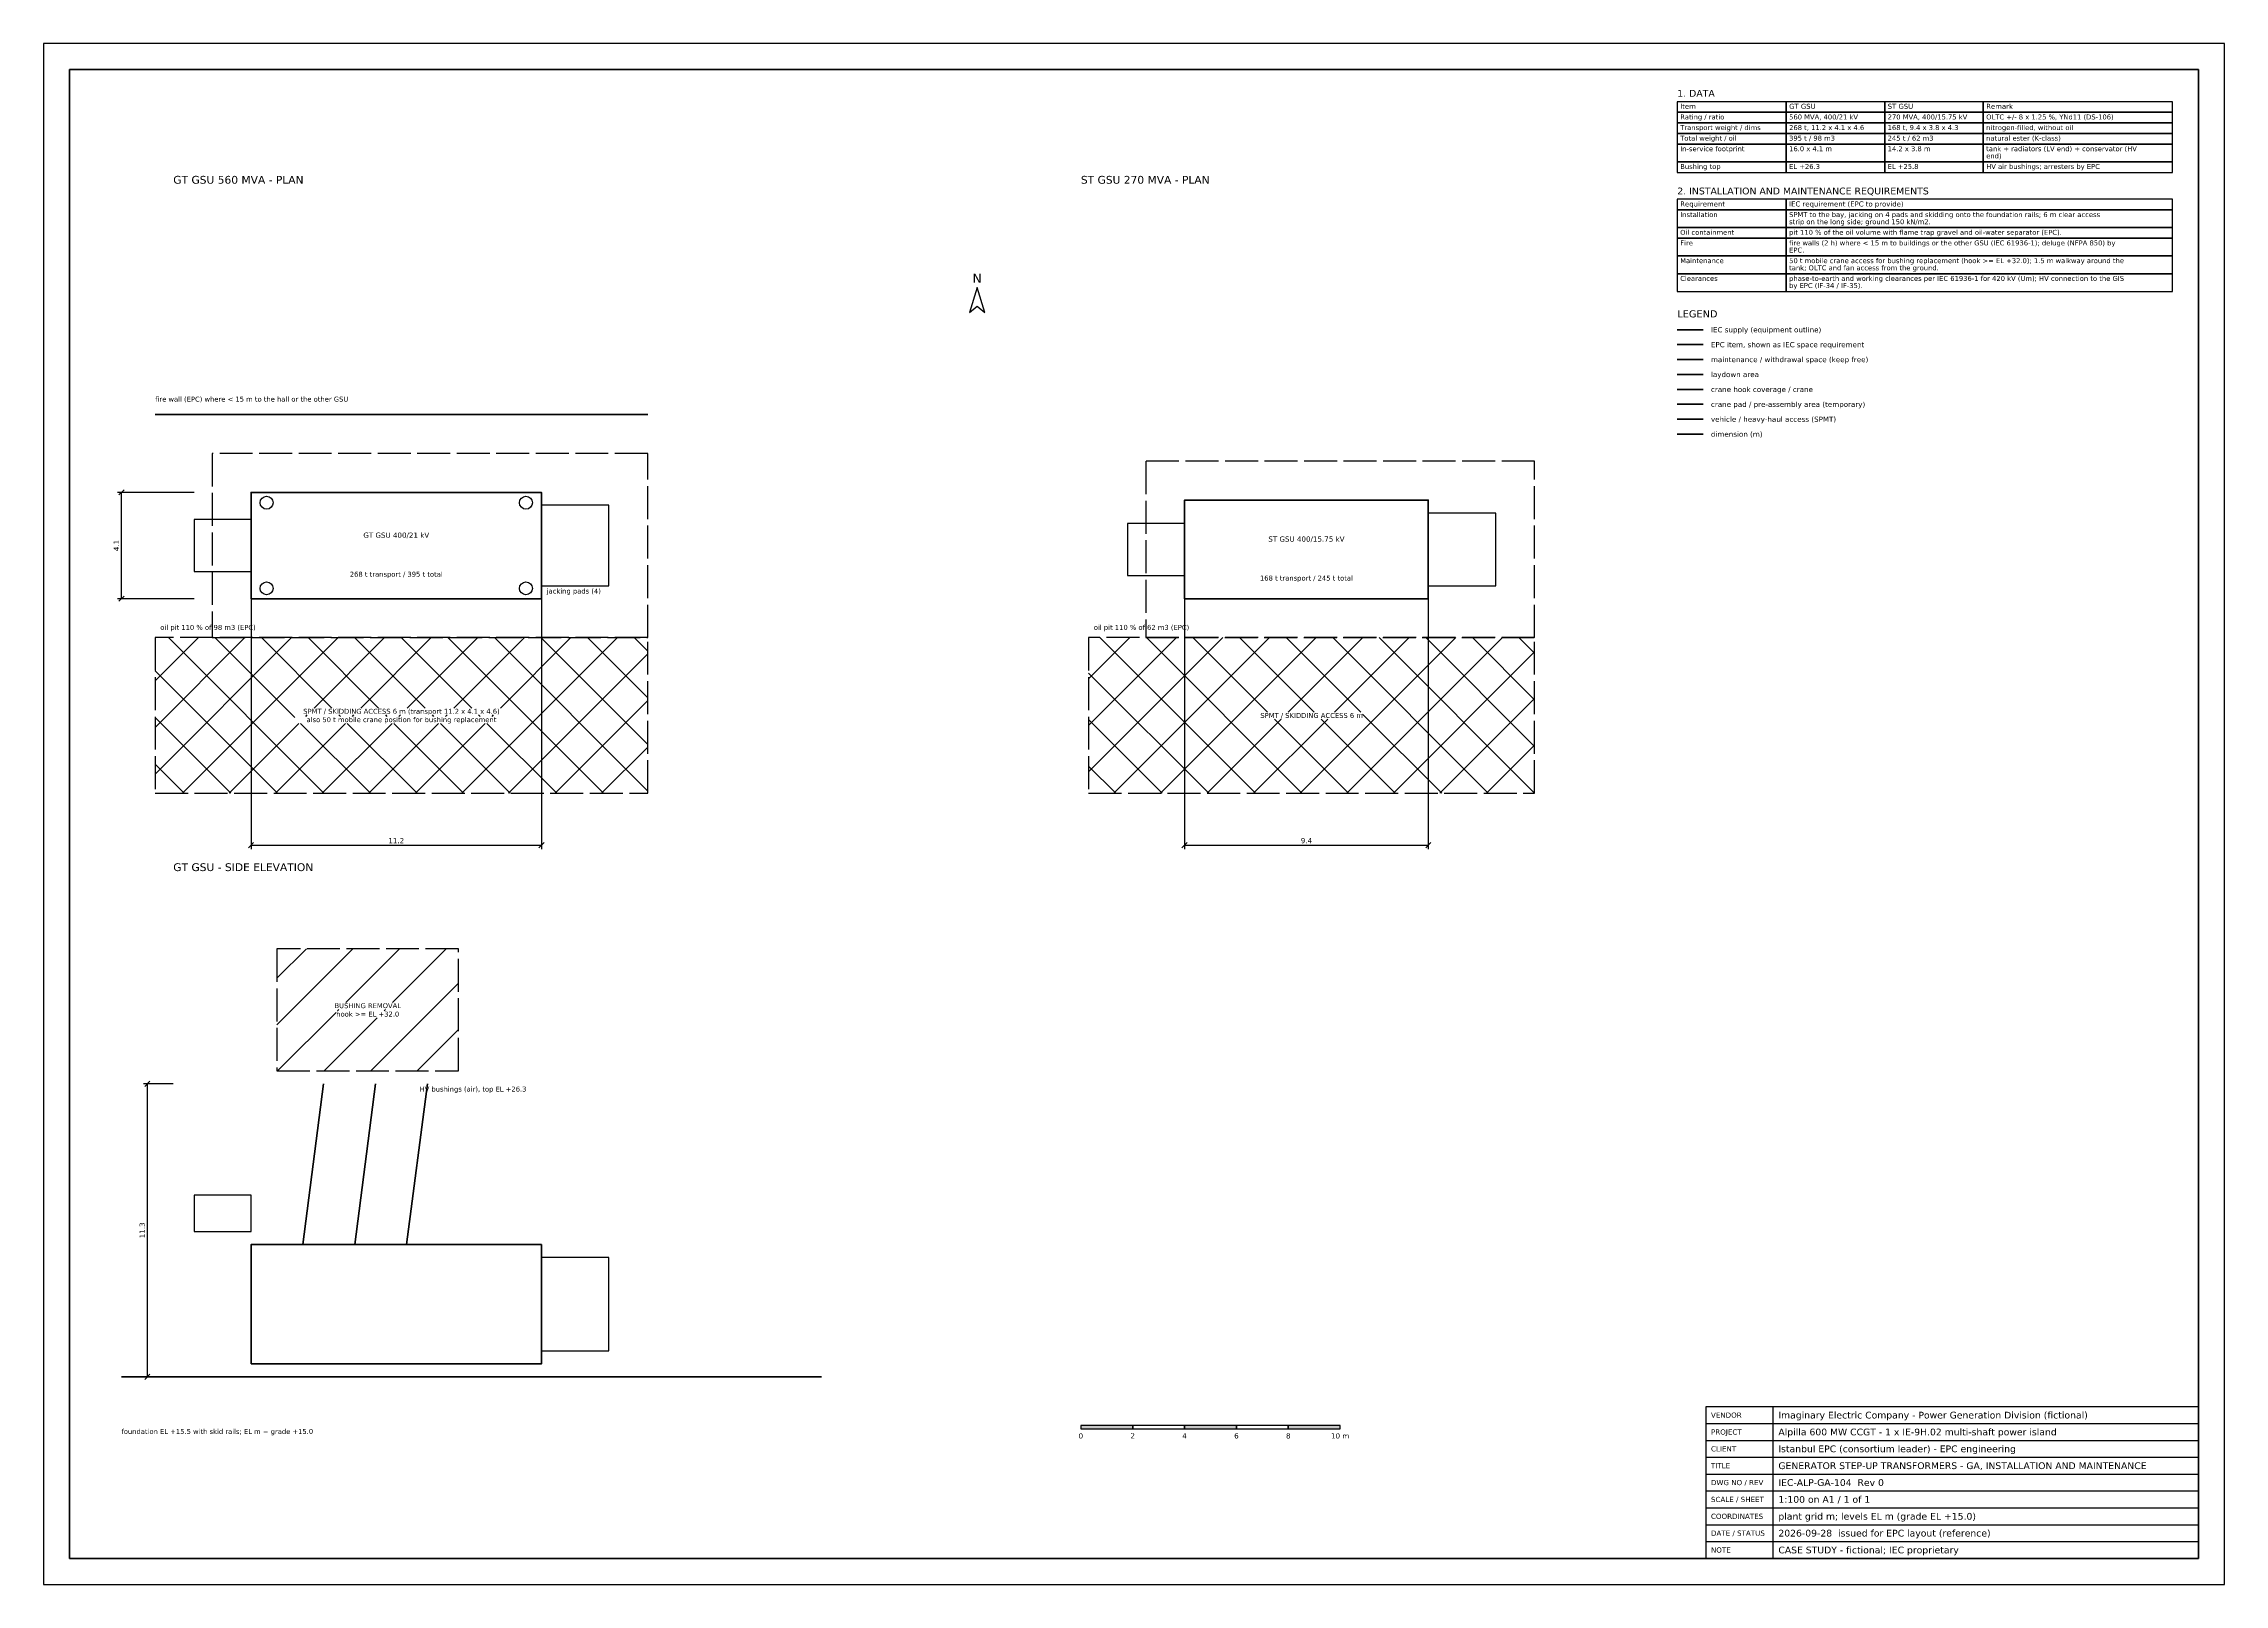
# Model space of a CAD drawing. Header units: metres. Extents: x 0 to 84.1, y 0 to 59.4.
import ezdxf
from ezdxf.enums import TextEntityAlignment as Align

# ---------------------------------------------------------------- set-up
doc = ezdxf.new("R2010")
doc.units = ezdxf.units.M
doc.linetypes.add('DASHDOT', pattern=[3.556, 2.54, -0.508, 0, -0.508])
doc.linetypes.add('DASHED', pattern=[1.524, 1.27, -0.254])
for name, color, linetype in [('ACCESS', 1, 'Continuous'), ('ANNO', 7, 'Continuous'), ('CRANE', 5, 'Continuous'), ('DIM', 1, 'Continuous'), ('EPC', 8, 'Continuous'), ('IEC', 7, 'Continuous'), ('LAYDOWN', 3, 'Continuous'), ('MAINT', 6, 'Continuous'), ('PAD', 30, 'Continuous'), ('TITLE', 7, 'Continuous')]:
    doc.layers.add(name, color=color, linetype=linetype)
doc.styles.add('ALPILLA', font='DejaVuSans.ttf')
doc.styles.add('IEC', font='DejaVuSans.ttf')

msp = doc.modelspace()

# ---------------------------------------------------------------- hatches: boundary and pattern name
at = {"layer": 'ACCESS'}
h = msp.add_hatch(dxfattribs=at)
h.set_pattern_fill('ANSI37', color=256, scale=0.4, style=0)
h.paths.add_polyline_path([(4.3, 30.5), (23.3, 30.5), (23.3, 36.5), (4.3, 36.5)])
h.paths.add_polyline_path([(9.6865, 33.5171), (17.9135, 33.5171), (17.9135, 33.7831), (9.6865, 33.7831)], flags=16)
h.paths.add_polyline_path([(9.6865, 33.1941), (17.9135, 33.1941), (17.9135, 33.4601), (9.6865, 33.4601)], flags=16)
h = msp.add_hatch(dxfattribs=at)
h.set_pattern_fill('ANSI37', color=256, scale=0.4, style=0)
h.paths.add_polyline_path([(40.3, 30.5), (57.5, 30.5), (57.5, 36.5), (40.3, 36.5)])
h.paths.add_polyline_path([(46.9354, 33.3556), (50.8646, 33.3556), (50.8646, 33.6216), (46.9354, 33.6216)], flags=16)
at = {"layer": 'ANNO'}
h = msp.add_hatch(color=256, dxfattribs=at)
h.dxf.hatch_style = 1
h.paths.add_polyline_path([(40, 6), (42, 6), (42, 6.125), (40, 6.125)])
h = msp.add_hatch(color=256, dxfattribs=at)
h.dxf.hatch_style = 1
h.paths.add_polyline_path([(44, 6), (46, 6), (46, 6.125), (44, 6.125)])
h = msp.add_hatch(color=256, dxfattribs=at)
h.dxf.hatch_style = 1
h.paths.add_polyline_path([(48, 6), (50, 6), (50, 6.125), (48, 6.125)])
at = {"layer": 'MAINT'}
h = msp.add_hatch(dxfattribs=at)
h.set_pattern_fill('ANSI31', color=256, scale=0.4, style=0)
h.paths.add_polyline_path([(9, 19.8), (16, 19.8), (16, 24.5), (9, 24.5)])
h.paths.add_polyline_path([(11.3505, 22.1671), (13.6495, 22.1671), (13.6495, 22.4331), (11.3505, 22.4331)], flags=16)
h.paths.add_polyline_path([(11.2764, 21.8441), (13.7236, 21.8441), (13.7236, 22.1101), (11.2764, 22.1101)], flags=16)

# ---------------------------------------------------------------- linework, layer by layer
at = {"layer": 'ACCESS', "linetype": 'CONTINUOUS', "lineweight": 60}
msp.add_line((63, 44.9195), (64, 44.9195), dxfattribs=at)
at = {"layer": 'ACCESS', "linetype": 'DASHED'}
for points in [[(4.3, 30.5), (23.3, 30.5), (23.3, 36.5), (4.3, 36.5)], [(40.3, 30.5), (57.5, 30.5), (57.5, 36.5), (40.3, 36.5)]]:
    msp.add_lwpolyline(points, close=True, dxfattribs=at)
at = {"layer": 'ANNO', "lineweight": 50}
msp.add_line((3, 8), (30, 8), dxfattribs=at)
at = {"layer": 'ANNO'}
for points in [[(63, 56.7535), (67.2, 56.7535), (67.2, 57.162), (63, 57.162)], [(63, 56.345), (67.2, 56.345), (67.2, 56.7535), (63, 56.7535)], [(67.2, 56.7535), (71, 56.7535), (71, 57.162), (67.2, 57.162)], [(67.2, 56.345), (71, 56.345), (71, 56.7535), (67.2, 56.7535)], [(71, 56.7535), (74.8, 56.7535), (74.8, 57.162), (71, 57.162)], [(71, 56.345), (74.8, 56.345), (74.8, 56.7535), (71, 56.7535)], [(74.8, 56.7535), (82.1, 56.7535), (82.1, 57.162), (74.8, 57.162)], [(74.8, 56.345), (82.1, 56.345), (82.1, 56.7535), (74.8, 56.7535)], [(63, 55.9365), (67.2, 55.9365), (67.2, 56.345), (63, 56.345)], [(63, 55.528), (67.2, 55.528), (67.2, 55.9365), (63, 55.9365)], [(63, 54.844), (67.2, 54.844), (67.2, 55.528), (63, 55.528)], [(67.2, 55.9365), (71, 55.9365), (71, 56.345), (67.2, 56.345)], [(67.2, 55.528), (71, 55.528), (71, 55.9365), (67.2, 55.9365)], [(67.2, 54.844), (71, 54.844), (71, 55.528), (67.2, 55.528)], [(71, 55.9365), (74.8, 55.9365), (74.8, 56.345), (71, 56.345)], [(71, 55.528), (74.8, 55.528), (74.8, 55.9365), (71, 55.9365)], [(71, 54.844), (74.8, 54.844), (74.8, 55.528), (71, 55.528)], [(74.8, 55.9365), (82.1, 55.9365), (82.1, 56.345), (74.8, 56.345)], [(74.8, 55.528), (82.1, 55.528), (82.1, 55.9365), (74.8, 55.9365)], [(74.8, 54.844), (82.1, 54.844), (82.1, 55.528), (74.8, 55.528)], [(63, 54.4355), (67.2, 54.4355), (67.2, 54.844), (63, 54.844)], [(67.2, 54.4355), (71, 54.4355), (71, 54.844), (67.2, 54.844)], [(71, 54.4355), (74.8, 54.4355), (74.8, 54.844), (71, 54.844)], [(74.8, 54.4355), (82.1, 54.4355), (82.1, 54.844), (74.8, 54.844)], [(63, 52.989), (67.2, 52.989), (67.2, 53.3975), (63, 53.3975)], [(63, 52.305), (67.2, 52.305), (67.2, 52.989), (63, 52.989)], [(67.2, 52.989), (82.1, 52.989), (82.1, 53.3975), (67.2, 53.3975)], [(67.2, 52.305), (82.1, 52.305), (82.1, 52.989), (67.2, 52.989)], [(63, 51.8965), (67.2, 51.8965), (67.2, 52.305), (63, 52.305)], [(67.2, 51.8965), (82.1, 51.8965), (82.1, 52.305), (67.2, 52.305)], [(63, 51.2125), (67.2, 51.2125), (67.2, 51.8965), (63, 51.8965)], [(67.2, 51.2125), (82.1, 51.2125), (82.1, 51.8965), (67.2, 51.8965)], [(63, 50.5285), (67.2, 50.5285), (67.2, 51.2125), (63, 51.2125)], [(63, 49.8445), (67.2, 49.8445), (67.2, 50.5285), (63, 50.5285)], [(67.2, 50.5285), (82.1, 50.5285), (82.1, 51.2125), (67.2, 51.2125)], [(67.2, 49.8445), (82.1, 49.8445), (82.1, 50.5285), (67.2, 50.5285)], [(36, 50), (35.7, 49.04), (36, 49.28), (36.3, 49.04)], [(40, 6), (42, 6), (42, 6.125), (40, 6.125)], [(42, 6), (44, 6), (44, 6.125), (42, 6.125)], [(44, 6), (46, 6), (46, 6.125), (44, 6.125)], [(46, 6), (48, 6), (48, 6.125), (46, 6.125)], [(48, 6), (50, 6), (50, 6.125), (48, 6.125)]]:
    msp.add_lwpolyline(points, close=True, dxfattribs=at)
at = {"layer": 'CRANE', "linetype": 'DASHDOT', "lineweight": 60}
msp.add_line((63, 46.0695), (64, 46.0695), dxfattribs=at)
at = {"layer": 'DIM', "linetype": 'CONTINUOUS', "lineweight": 60}
msp.add_line((63, 44.3445), (64, 44.3445), dxfattribs=at)
at = {"layer": 'DIM'}
for p, q in [((5.8, 42.1), (2.85, 42.1)), ((2.9, 42), (3.1, 42.2)), ((3, 38), (3, 42.1)), ((5.8, 38), (2.85, 38)), ((2.9, 37.9), (3.1, 38.1)), ((8, 38), (8, 28.35)), ((19.2, 38), (19.2, 28.35)), ((44, 38), (44, 28.35)), ((53.4, 38), (53.4, 28.35)), ((7.9, 28.4), (8.1, 28.6)), ((19.1, 28.4), (19.3, 28.6)), ((43.9, 28.4), (44.1, 28.6)), ((53.3, 28.4), (53.5, 28.6)), ((8, 28.5), (19.2, 28.5)), ((44, 28.5), (53.4, 28.5)), ((3.9, 19.2), (4.1, 19.4)), ((5, 19.3), (3.85, 19.3)), ((4, 8), (4, 19.3)), ((5, 8), (3.85, 8)), ((3.9, 7.9), (4.1, 8.1))]:
    msp.add_line(p, q, dxfattribs=at)
at = {"layer": 'EPC', "linetype": 'DASHED', "lineweight": 60}
msp.add_line((63, 47.7945), (64, 47.7945), dxfattribs=at)
at = {"layer": 'EPC', "lineweight": 100}
msp.add_line((4.3, 45.1), (23.3, 45.1), dxfattribs=at)
at = {"layer": 'EPC', "linetype": 'DASHED'}
for points in [[(6.5, 36.5), (23.3, 36.5), (23.3, 43.6), (6.5, 43.6)], [(42.5, 36.5), (57.5, 36.5), (57.5, 43.3), (42.5, 43.3)]]:
    msp.add_lwpolyline(points, close=True, dxfattribs=at)
at = {"layer": 'IEC', "linetype": 'CONTINUOUS', "lineweight": 60}
msp.add_line((63, 48.3695), (64, 48.3695), dxfattribs=at)
at = {"layer": 'IEC', "lineweight": 50}
for p, q in [((10, 13.1), (10.8, 19.3)), ((12, 13.1), (12.8, 19.3)), ((14, 13.1), (14.8, 19.3))]:
    msp.add_line(p, q, dxfattribs=at)
for points in [[(8, 38), (19.2, 38), (19.2, 42.1), (8, 42.1)], [(44, 38), (53.4, 38), (53.4, 41.8), (44, 41.8)], [(8, 8.5), (19.2, 8.5), (19.2, 13.1), (8, 13.1)]]:
    msp.add_lwpolyline(points, close=True, dxfattribs=at)
at = {"layer": 'IEC'}
for points in [[(19.2, 38.5), (21.8, 38.5), (21.8, 41.6), (19.2, 41.6)], [(53.4, 38.5), (56, 38.5), (56, 41.3), (53.4, 41.3)], [(5.8, 39.05), (8, 39.05), (8, 41.05), (5.8, 41.05)], [(41.8, 38.9), (44, 38.9), (44, 40.9), (41.8, 40.9)], [(5.8, 13.6), (8, 13.6), (8, 15), (5.8, 15)], [(19.2, 9), (21.8, 9), (21.8, 12.6), (19.2, 12.6)]]:
    msp.add_lwpolyline(points, close=True, dxfattribs=at)
at = {"layer": 'LAYDOWN', "linetype": 'DASHED', "lineweight": 60}
msp.add_line((63, 46.6445), (64, 46.6445), dxfattribs=at)
at = {"layer": 'MAINT', "linetype": 'DASHED', "lineweight": 60}
msp.add_line((63, 47.2195), (64, 47.2195), dxfattribs=at)
at = {"layer": 'MAINT', "linetype": 'DASHED'}
msp.add_lwpolyline([(9, 19.8), (16, 19.8), (16, 24.5), (9, 24.5)], close=True, dxfattribs=at)
at = {"layer": 'MAINT'}
for centre in [(8.6, 41.7), (18.6, 41.7), (8.6, 38.4), (18.6, 38.4)]:
    msp.add_circle(centre, 0.25, dxfattribs=at)
at = {"layer": 'PAD', "linetype": 'DASHED', "lineweight": 60}
msp.add_line((63, 45.4945), (64, 45.4945), dxfattribs=at)
at = {"layer": 'TITLE'}
for p, q in [((66.7, 1), (66.7, 6.85)), ((64.1, 6.2), (83.1, 6.2)), ((64.1, 5.55), (83.1, 5.55)), ((64.1, 4.9), (83.1, 4.9)), ((64.1, 4.25), (83.1, 4.25)), ((64.1, 3.6), (83.1, 3.6)), ((64.1, 2.95), (83.1, 2.95)), ((64.1, 2.3), (83.1, 2.3)), ((64.1, 1.65), (83.1, 1.65))]:
    msp.add_line(p, q, dxfattribs=at)
for points in [[(0, 0), (84.1, 0), (84.1, 59.4), (0, 59.4)], [(64.1, 1), (83.1, 1), (83.1, 6.85), (64.1, 6.85)]]:
    msp.add_lwpolyline(points, close=True, dxfattribs=at)
at = {"layer": 'TITLE', "lineweight": 70}
msp.add_lwpolyline([(1, 1), (83.1, 1), (83.1, 58.4), (1, 58.4)], close=True, dxfattribs=at)

# ---------------------------------------------------------------- texts
at = {"layer": 'ACCESS', "style": 'IEC'}
for s, p in [('SPMT / SKIDDING ACCESS 6 m (transport 11.2 x 4.1 x 4.6)', (13.8, 33.5646)), ('also 50 t mobile crane position for bushing replacement', (13.8, 33.2416)), ('SPMT / SKIDDING ACCESS 6 m', (48.9, 33.4031))]:
    msp.add_text(s, height=0.19, dxfattribs=at).set_placement(p, align=Align.CENTER)
at = {"layer": 'ANNO', "style": 'IEC'}
for s, height, p in [('1. DATA', 0.2625, (63, 57.352)), ('Rating / ratio', 0.19, (63.114, 56.478)), ('Item', 0.1938, (63.114, 56.8865)), ('GT GSU', 0.1938, (67.314, 56.8865)), ('560 MVA, 400/21 kV', 0.19, (67.314, 56.478)), ('ST GSU', 0.1938, (71.114, 56.8865)), ('270 MVA, 400/15.75 kV', 0.19, (71.114, 56.478)), ('OLTC +/- 8 x 1.25 %, YNd11 (DS-106)', 0.19, (74.914, 56.478)), ('Remark', 0.1938, (74.914, 56.8865)), ('Transport weight / dims', 0.19, (63.114, 56.0695)), ('Total weight / oil', 0.19, (63.114, 55.661)), ('268 t, 11.2 x 4.1 x 4.6', 0.19, (67.314, 56.0695)), ('395 t / 98 m3', 0.19, (67.314, 55.661)), ('245 t / 62 m3', 0.19, (71.114, 55.661)), ('168 t, 9.4 x 3.8 x 4.3', 0.19, (71.114, 56.0695)), ('nitrogen-filled, without oil', 0.19, (74.914, 56.0695)), ('natural ester (K-class)', 0.19, (74.914, 55.661)), ('In-service footprint', 0.19, (63.114, 55.2525)), ('Bushing top', 0.19, (63.114, 54.5685)), ('EL +26.3', 0.19, (67.314, 54.5685)), ('16.0 x 4.1 m', 0.19, (67.314, 55.2525)), ('EL +25.8', 0.19, (71.114, 54.5685)), ('14.2 x 3.8 m', 0.19, (71.114, 55.2525)), ('tank + radiators (LV end) + conservator (HV', 0.19, (74.914, 55.2525)), ('end)', 0.19, (74.914, 54.977)), ('HV air bushings; arresters by EPC', 0.19, (74.914, 54.5685)), ('GT GSU 560 MVA - PLAN', 0.3, (5, 54)), ('ST GSU 270 MVA - PLAN', 0.3, (40, 54)), ('2. INSTALLATION AND MAINTENANCE REQUIREMENTS', 0.2625, (63, 53.5875)), ('Requirement', 0.1938, (63.114, 53.122)), ('IEC requirement (EPC to provide)', 0.1938, (67.314, 53.122)), ('Oil containment', 0.19, (63.114, 52.0295)), ('Installation', 0.19, (63.114, 52.7135)), ('strip on the long side; ground 150 kN/m2.', 0.19, (67.314, 52.438)), ('SPMT to the bay, jacking on 4 pads and skidding onto the foundation rails; 6 m clear access', 0.19, (67.314, 52.7135)), ('pit 110 % of the oil volume with flame trap gravel and oil-water separator (EPC).', 0.19, (67.314, 52.0295)), ('Fire', 0.19, (63.114, 51.621)), ('fire walls (2 h) where < 15 m to buildings or the other GSU (IEC 61936-1); deluge (NFPA 850) by', 0.19, (67.314, 51.621)), ('EPC.', 0.19, (67.314, 51.3455)), ('Maintenance', 0.19, (63.114, 50.937)), ('tank; OLTC and fan access from the ground.', 0.19, (67.314, 50.6615)), ('50 t mobile crane access for bushing replacement (hook >= EL +32.0); 1.5 m walkway around the', 0.19, (67.314, 50.937)), ('Clearances', 0.19, (63.114, 50.253)), ('phase-to-earth and working clearances per IEC 61936-1 for 420 kV (Um); HV connection to the GIS', 0.19, (67.314, 50.253)), ('by EPC (IF-34 / IF-35).', 0.19, (67.314, 49.9775)), ('LEGEND', 0.275, (63, 48.8445)), ('IEC supply (equipment outline)', 0.2, (64.3, 48.2695)), ('maintenance / withdrawal space (keep free)', 0.2, (64.3, 47.1195)), ('EPC item, shown as IEC space requirement', 0.2, (64.3, 47.6945)), ('laydown area', 0.2, (64.3, 46.5445)), ('crane hook coverage / crane', 0.2, (64.3, 45.9695)), ('crane pad / pre-assembly area (temporary)', 0.2, (64.3, 45.3945)), ('vehicle / heavy-haul access (SPMT)', 0.2, (64.3, 44.8195)), ('dimension (m)', 0.2, (64.3, 44.2445)), ('GT GSU - SIDE ELEVATION', 0.3, (5, 27.5)), ('foundation EL +15.5 with skid rails; EL m = grade +15.0', 0.19, (3, 5.8))]:
    msp.add_text(s, height=height, dxfattribs=at).set_placement(p)
for s, height, p in [('N', 0.35, (36, 50.18)), ('0', 0.2, (40, 5.625)), ('2', 0.2, (42, 5.625)), ('4', 0.2, (44, 5.625)), ('6', 0.2, (46, 5.625)), ('8', 0.2, (48, 5.625)), ('10 m', 0.2, (50, 5.625))]:
    msp.add_text(s, height=height, dxfattribs=at).set_placement(p, align=Align.CENTER)
at = {"layer": 'DIM', "style": 'IEC'}
for s, p in [('4.1', (2.9, 40.05)), ('11.3', (3.9, 13.65))]:
    msp.add_text(s, height=0.2, rotation=90, dxfattribs=at).set_placement(p, align=Align.CENTER)
for s, p in [('11.2', (13.6, 28.575)), ('9.4', (48.7, 28.575))]:
    msp.add_text(s, height=0.2, dxfattribs=at).set_placement(p, align=Align.CENTER)
at = {"layer": 'EPC', "style": 'IEC'}
for s, p in [('fire wall (EPC) where < 15 m to the hall or the other GSU', (4.3, 45.6)), ('oil pit 110 % of 98 m3 (EPC)', (4.5, 36.8)), ('oil pit 110 % of 62 m3 (EPC)', (40.5, 36.8))]:
    msp.add_text(s, height=0.19, dxfattribs=at).set_placement(p)
at = {"layer": 'IEC', "style": 'IEC'}
for s, height, p in [('GT GSU 400/21 kV', 0.2, (13.6, 40.35)), ('ST GSU 400/15.75 kV', 0.2, (48.7, 40.2)), ('268 t transport / 395 t total', 0.19, (13.6, 38.85)), ('168 t transport / 245 t total', 0.19, (48.7, 38.7))]:
    msp.add_text(s, height=height, dxfattribs=at).set_placement(p, align=Align.CENTER)
msp.add_text('HV bushings (air), top EL +26.3', height=0.19, dxfattribs=at).set_placement((14.5, 19))
at = {"layer": 'MAINT', "style": 'IEC'}
msp.add_text('jacking pads (4)', height=0.19, dxfattribs=at).set_placement((19.4, 38.2))
for s, p in [('BUSHING REMOVAL', (12.5, 22.2146)), ('hook >= EL +32.0', (12.5, 21.8916))]:
    msp.add_text(s, height=0.19, dxfattribs=at).set_placement(p, align=Align.CENTER)
at = {"layer": 'TITLE', "style": 'ALPILLA'}
for s, height, p in [('VENDOR', 0.2, (64.3, 6.525)), ('PROJECT', 0.2, (64.3, 5.875)), ('Alpilla 600 MW CCGT - 1 x IE-9H.02 multi-shaft power island', 0.26, (66.9, 5.875)), ('Imaginary Electric Company - Power Generation Division (fictional)', 0.26, (66.9, 6.525)), ('CLIENT', 0.2, (64.3, 5.225)), ('Istanbul EPC (consortium leader) - EPC engineering', 0.26, (66.9, 5.225)), ('TITLE', 0.2, (64.3, 4.575)), ('GENERATOR STEP-UP TRANSFORMERS - GA, INSTALLATION AND MAINTENANCE', 0.26, (66.9, 4.575)), ('SCALE / SHEET', 0.2, (64.3, 3.275)), ('DWG NO / REV', 0.2, (64.3, 3.925)), ('IEC-ALP-GA-104  Rev 0', 0.26, (66.9, 3.925)), ('1:100 on A1 / 1 of 1', 0.26, (66.9, 3.275)), ('COORDINATES', 0.2, (64.3, 2.625)), ('plant grid m; levels EL m (grade EL +15.0)', 0.26, (66.9, 2.625)), ('DATE / STATUS', 0.2, (64.3, 1.975)), ('2026-09-28  issued for EPC layout (reference)', 0.26, (66.9, 1.975)), ('NOTE', 0.2, (64.3, 1.325)), ('CASE STUDY - fictional; IEC proprietary', 0.26, (66.9, 1.325))]:
    msp.add_text(s, height=height, dxfattribs=at).set_placement(p, align=Align.MIDDLE_LEFT)

doc.saveas('drawing.dxf')
